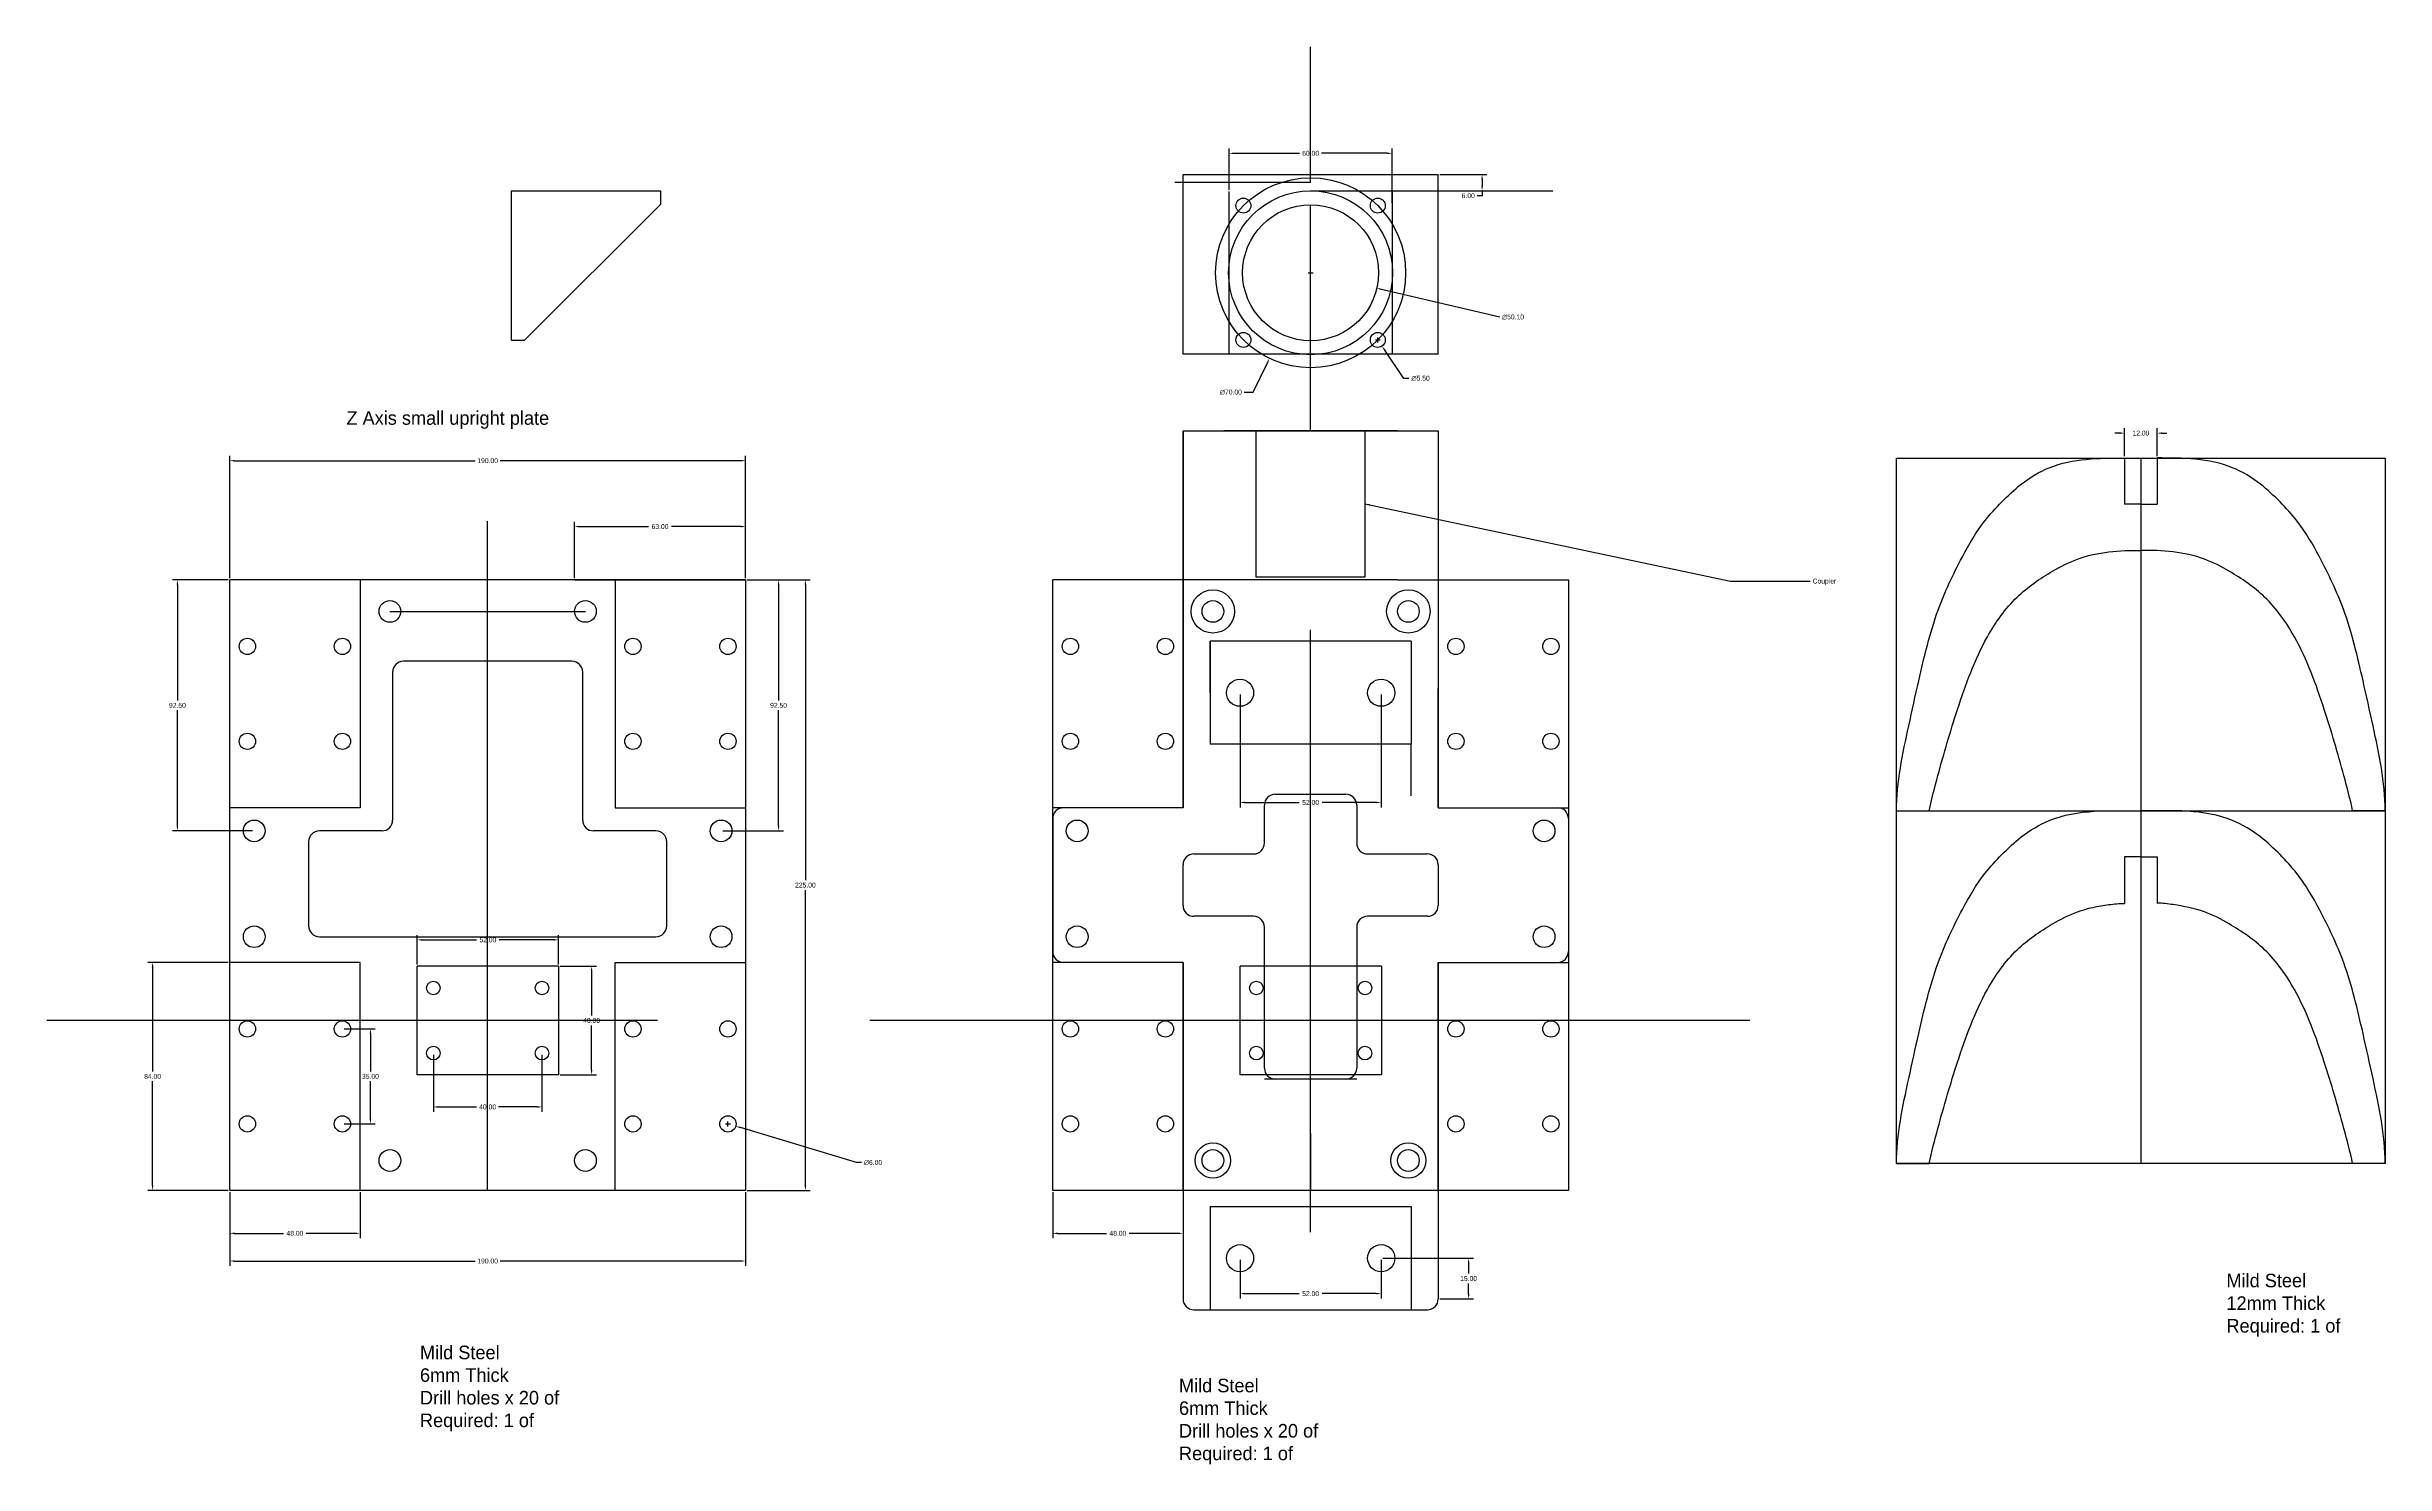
# Model space of a CAD drawing. Header units: inches. Extents: x -932 to -71, y -368 to 154.
import ezdxf

# ---------------------------------------------------------------- set-up
doc = ezdxf.new("R2010")
doc.units = ezdxf.units.IN
doc.header["$MEASUREMENT"] = 0
doc.dimstyles.get("Standard").update_dxf_attribs({"dimscale": 10, "dimtxt": 0.18, "dimasz": 0.18, "dimexe": 0.18, "dimexo": 0.0625, "dimgap": 0.09, "dimtad": 0, "dimtih": 1, "dimtoh": 1, "dimzin": 0, "dimdsep": 46, "dimtxsty": 'Standard', "dimcen": 0.09, "dimadec": 0, "dimazin": 0, "dimtfac": 1, "dimtofl": 0, "dimtmove": 0, "dimatfit": 3, "dimfxl": 1, "dimtolj": 1, "dimtzin": 0, "dimarcsym": 0})

# ---------------------------------------------------------------- blocks, each defined once
blk = doc.blocks.new('*D1')
at = {"color": 0, "lineweight": -2}
for p, q in [((-561.69, -267.9), (-561.69, -284.92)), ((-513.69, -267.9), (-513.69, -284.92)), ((-559.89, -283.12), (-541.89, -283.12)), ((-515.49, -283.12), (-533.49, -283.12))]:
    blk.add_line(p, q, dxfattribs=at)
at = {"color": 0}
for points in [[(-559.89, -282.82), (-559.89, -283.42), (-561.69, -283.12)], [(-515.49, -282.82), (-515.49, -283.42), (-513.69, -283.12)]]:
    blk.add_solid(points, dxfattribs=at)
at = {"layer": 'Defpoints', "color": 0}
for p in [(-561.69, -267.28), (-513.69, -267.28), (-561.69, -283.12)]:
    blk.add_point(p, dxfattribs=at)
at = {"color": 0, "insert": (-537.69, -283.12), "char_height": 1.8, "attachment_point": 5}
blk.add_mtext('\\A1;48.00', dxfattribs=at)
blk = doc.blocks.new('*D2')
at = {"color": 0, "lineweight": -2}
for p, q in [((-440.06, -292.28), (-406.68, -292.28)), ((-408.48, -294.08), (-408.48, -297.98)), ((-419.06, -307.28), (-406.68, -307.28)), ((-408.48, -305.48), (-408.48, -301.58))]:
    blk.add_line(p, q, dxfattribs=at)
at = {"color": 0}
for points in [[(-408.78, -294.08), (-408.18, -294.08), (-408.48, -292.28)], [(-408.78, -305.48), (-408.18, -305.48), (-408.48, -307.28)]]:
    blk.add_solid(points, dxfattribs=at)
at = {"layer": 'Defpoints', "color": 0}
for p in [(-440.69, -292.28), (-419.69, -307.28), (-408.48, -307.28)]:
    blk.add_point(p, dxfattribs=at)
at = {"color": 0, "insert": (-408.48, -299.78), "char_height": 1.8, "attachment_point": 5}
blk.add_mtext('\\A1;15.00', dxfattribs=at)
blk = doc.blocks.new('*D4')
at = {"color": 0, "lineweight": -2}
for p, q in [((-467.59, 70.93), (-465.79, 70.93)), ((-466.69, 70.03), (-466.69, 71.83)), ((-487.83, 26.89), (-482.62, 37.75)), ((-491.13, 26.89), (-487.83, 26.89))]:
    blk.add_line(p, q, dxfattribs=at)
at = {"color": 0}
blk.add_solid([(-482.89, 37.88), (-482.35, 37.62), (-481.84, 39.38)], dxfattribs=at)
at = {"layer": 'Defpoints', "color": 0}
for p in [(-451.54, 102.48), (-481.84, 39.38)]:
    blk.add_point(p, dxfattribs=at)
at = {"color": 0, "insert": (-496.08, 26.89), "char_height": 1.8, "attachment_point": 5}
blk.add_mtext('\\A1;∅70.00', dxfattribs=at)
blk = doc.blocks.new('*D5')
at = {"color": 0, "lineweight": -2}
for p, q in [((-442.84, 46.18), (-441.04, 46.18)), ((-441.94, 45.28), (-441.94, 47.08)), ((-432.33, 32.01), (-439.39, 42.41)), ((-430.53, 32.01), (-432.33, 32.01))]:
    blk.add_line(p, q, dxfattribs=at)
at = {"color": 0}
blk.add_solid([(-439.14, 42.58), (-439.63, 42.25), (-440.4, 43.9)], dxfattribs=at)
at = {"layer": 'Defpoints', "color": 0}
for p in [(-443.48, 48.46), (-440.4, 43.9)]:
    blk.add_point(p, dxfattribs=at)
at = {"color": 0, "insert": (-426.18, 32.01), "char_height": 1.8, "attachment_point": 5}
blk.add_mtext('\\A1;∅5.50', dxfattribs=at)
blk = doc.blocks.new('*D6')
at = {"color": 0, "lineweight": -2}
for p, q in [((-467.59, 70.93), (-465.79, 70.93)), ((-466.69, 70.03), (-466.69, 71.83)), ((-396.96, 54.58), (-440.55, 64.8))]:
    blk.add_line(p, q, dxfattribs=at)
at = {"color": 0}
blk.add_solid([(-440.48, 65.09), (-440.62, 64.51), (-442.3, 65.21)], dxfattribs=at)
at = {"layer": 'Defpoints', "color": 0}
for p in [(-491.08, 76.65), (-442.3, 65.21)]:
    blk.add_point(p, dxfattribs=at)
at = {"color": 0, "insert": (-392.16, 54.58), "char_height": 1.8, "attachment_point": 5}
blk.add_mtext('\\A1;∅50.10', dxfattribs=at)
blk = doc.blocks.new('*D3')
at = {"color": 0, "lineweight": -2}
for p, q in [((-496.69, 101.55), (-496.69, 116.75)), ((-494.89, 114.95), (-470.74, 114.95)), ((-438.49, 114.95), (-462.64, 114.95)), ((-436.69, 96.55), (-436.69, 116.75))]:
    blk.add_line(p, q, dxfattribs=at)
at = {"color": 0}
for points in [[(-494.89, 115.25), (-494.89, 114.65), (-496.69, 114.95)], [(-438.49, 115.25), (-438.49, 114.65), (-436.69, 114.95)]]:
    blk.add_solid(points, dxfattribs=at)
at = {"layer": 'Defpoints', "color": 0}
for p in [(-496.69, 114.95), (-496.69, 100.93), (-436.69, 95.93)]:
    blk.add_point(p, dxfattribs=at)
at = {"color": 0, "insert": (-466.69, 114.95), "char_height": 1.8, "attachment_point": 5}
blk.add_mtext('\\A1;60.00', dxfattribs=at)
blk = doc.blocks.new('*D9')
at = {"color": 0, "lineweight": -2}
for p, q in [((-419.06, 107.13), (-401.73, 107.13)), ((-403.53, 105.33), (-403.53, 102.93)), ((-419.06, 101.13), (-401.73, 101.13)), ((-403.53, 99.33), (-405.33, 99.33)), ((-403.53, 101.13), (-403.53, 99.33))]:
    blk.add_line(p, q, dxfattribs=at)
at = {"color": 0}
for points in [[(-403.83, 105.33), (-403.23, 105.33), (-403.53, 107.13)], [(-403.83, 102.93), (-403.23, 102.93), (-403.53, 101.13)]]:
    blk.add_solid(points, dxfattribs=at)
at = {"layer": 'Defpoints', "color": 0}
for p in [(-419.69, 107.13), (-419.69, 101.13), (-403.53, 101.13)]:
    blk.add_point(p, dxfattribs=at)
at = {"color": 0, "insert": (-408.63, 99.33), "char_height": 1.8, "attachment_point": 5}
blk.add_mtext('\\A1;6.00', dxfattribs=at)
blk = doc.blocks.new('*D10')
at = {"color": 0, "lineweight": -2}
for p, q in [((-865.46, -183.28), (-895.06, -183.28)), ((-893.26, -185.08), (-893.26, -223.48)), ((-893.26, -265.48), (-893.26, -227.08)), ((-865.46, -267.28), (-895.06, -267.28))]:
    blk.add_line(p, q, dxfattribs=at)
at = {"color": 0}
for points in [[(-893.56, -185.08), (-892.96, -185.08), (-893.26, -183.28)], [(-893.56, -265.48), (-892.96, -265.48), (-893.26, -267.28)]]:
    blk.add_solid(points, dxfattribs=at)
at = {"layer": 'Defpoints', "color": 0}
for p in [(-893.26, -183.28), (-864.84, -183.28), (-864.84, -267.28)]:
    blk.add_point(p, dxfattribs=at)
at = {"color": 0, "insert": (-893.26, -225.28), "char_height": 1.8, "attachment_point": 5}
blk.add_mtext('\\A1;84.00', dxfattribs=at)
blk = doc.blocks.new('*D11')
at = {"color": 0, "lineweight": -2}
for p, q in [((-864.84, -267.9), (-864.84, -284.92)), ((-816.84, -267.9), (-816.84, -284.92)), ((-863.04, -283.12), (-845.04, -283.12)), ((-818.64, -283.12), (-836.64, -283.12))]:
    blk.add_line(p, q, dxfattribs=at)
at = {"color": 0}
for points in [[(-863.04, -282.82), (-863.04, -283.42), (-864.84, -283.12)], [(-818.64, -282.82), (-818.64, -283.42), (-816.84, -283.12)]]:
    blk.add_solid(points, dxfattribs=at)
at = {"layer": 'Defpoints', "color": 0}
for p in [(-864.84, -267.28), (-816.84, -267.28), (-864.84, -283.12)]:
    blk.add_point(p, dxfattribs=at)
at = {"color": 0, "insert": (-840.84, -283.12), "char_height": 1.8, "attachment_point": 5}
blk.add_mtext('\\A1;48.00', dxfattribs=at)
blk = doc.blocks.new('*D13')
at = {"color": 0, "lineweight": -2}
for p, q in [((-822.71, -207.78), (-811.22, -207.78)), ((-813.02, -209.58), (-813.02, -223.48)), ((-813.02, -240.98), (-813.02, -227.08)), ((-822.71, -242.78), (-811.22, -242.78))]:
    blk.add_line(p, q, dxfattribs=at)
at = {"color": 0}
for points in [[(-813.32, -209.58), (-812.72, -209.58), (-813.02, -207.78)], [(-813.32, -240.98), (-812.72, -240.98), (-813.02, -242.78)]]:
    blk.add_solid(points, dxfattribs=at)
at = {"layer": 'Defpoints', "color": 0}
for p in [(-823.34, -207.78), (-813.02, -207.78), (-823.34, -242.78)]:
    blk.add_point(p, dxfattribs=at)
at = {"color": 0, "insert": (-813.02, -225.28), "char_height": 1.8, "attachment_point": 5}
blk.add_mtext('\\A1;35.00', dxfattribs=at)
blk = doc.blocks.new('*D14')
at = {"color": 0, "lineweight": -2}
for p, q in [((-674.21, -42.28), (-650.99, -42.28)), ((-652.79, -44.08), (-652.79, -152.98)), ((-652.79, -265.48), (-652.79, -156.58)), ((-674.21, -267.28), (-650.99, -267.28))]:
    blk.add_line(p, q, dxfattribs=at)
at = {"color": 0}
for points in [[(-653.09, -44.08), (-652.49, -44.08), (-652.79, -42.28)], [(-653.09, -265.48), (-652.49, -265.48), (-652.79, -267.28)]]:
    blk.add_solid(points, dxfattribs=at)
at = {"layer": 'Defpoints', "color": 0}
for p in [(-674.84, -42.28), (-652.79, -42.28), (-674.84, -267.28)]:
    blk.add_point(p, dxfattribs=at)
at = {"color": 0, "insert": (-652.79, -154.78), "char_height": 1.8, "attachment_point": 5}
blk.add_mtext('\\A1;225.00', dxfattribs=at)
blk = doc.blocks.new('*D15')
at = {"color": 0, "lineweight": -2}
for p, q in [((-737.84, -41.65), (-737.84, -20.82)), ((-736.04, -22.62), (-710.54, -22.62)), ((-676.64, -22.62), (-702.14, -22.62)), ((-674.84, -41.65), (-674.84, -20.82))]:
    blk.add_line(p, q, dxfattribs=at)
at = {"color": 0}
for points in [[(-736.04, -22.32), (-736.04, -22.92), (-737.84, -22.62)], [(-676.64, -22.32), (-676.64, -22.92), (-674.84, -22.62)]]:
    blk.add_solid(points, dxfattribs=at)
at = {"layer": 'Defpoints', "color": 0}
for p in [(-737.84, -22.62), (-737.84, -42.28), (-674.84, -42.28)]:
    blk.add_point(p, dxfattribs=at)
at = {"color": 0, "insert": (-706.34, -22.62), "char_height": 1.8, "attachment_point": 5}
blk.add_mtext('\\A1;63.00', dxfattribs=at)
blk = doc.blocks.new('*D16')
at = {"color": 0, "lineweight": -2}
for p, q in [((-682.24, -242.78), (-680.44, -242.78)), ((-681.34, -243.68), (-681.34, -241.88)), ((-633.91, -257.04), (-676.74, -244.16)), ((-632.11, -257.04), (-633.91, -257.04))]:
    blk.add_line(p, q, dxfattribs=at)
at = {"color": 0}
blk.add_solid([(-676.65, -243.87), (-676.83, -244.45), (-678.46, -243.64)], dxfattribs=at)
at = {"layer": 'Defpoints', "color": 0}
for p in [(-684.21, -241.91), (-678.46, -243.64)]:
    blk.add_point(p, dxfattribs=at)
at = {"color": 0, "insert": (-627.91, -257.04), "char_height": 1.8, "attachment_point": 5}
blk.add_mtext('\\A1;∅6.00', dxfattribs=at)
blk = doc.blocks.new('*D17')
at = {"color": 0, "lineweight": -2}
for p, q in [((-743.12, -184.68), (-729.75, -184.68)), ((-731.55, -186.48), (-731.55, -202.88)), ((-731.55, -222.88), (-731.55, -206.48)), ((-743.12, -224.68), (-729.75, -224.68))]:
    blk.add_line(p, q, dxfattribs=at)
at = {"color": 0}
for points in [[(-731.85, -186.48), (-731.25, -186.48), (-731.55, -184.68)], [(-731.85, -222.88), (-731.25, -222.88), (-731.55, -224.68)]]:
    blk.add_solid(points, dxfattribs=at)
at = {"layer": 'Defpoints', "color": 0}
for p in [(-743.75, -184.68), (-743.75, -224.68), (-731.55, -224.68)]:
    blk.add_point(p, dxfattribs=at)
at = {"color": 0, "insert": (-731.55, -204.68), "char_height": 1.8, "attachment_point": 5}
blk.add_mtext('\\A1;40.00', dxfattribs=at)
blk = doc.blocks.new('*D18')
at = {"color": 0, "lineweight": -2}
for p, q in [((-795.75, -184.06), (-795.75, -173.16)), ((-793.95, -174.96), (-773.95, -174.96)), ((-745.55, -174.96), (-765.55, -174.96)), ((-743.75, -184.06), (-743.75, -173.16))]:
    blk.add_line(p, q, dxfattribs=at)
at = {"color": 0}
for points in [[(-793.95, -174.66), (-793.95, -175.26), (-795.75, -174.96)], [(-745.55, -174.66), (-745.55, -175.26), (-743.75, -174.96)]]:
    blk.add_solid(points, dxfattribs=at)
at = {"layer": 'Defpoints', "color": 0}
for p in [(-795.75, -174.96), (-795.75, -184.68), (-743.75, -184.68)]:
    blk.add_point(p, dxfattribs=at)
at = {"color": 0, "insert": (-769.75, -174.96), "char_height": 1.8, "attachment_point": 5}
blk.add_mtext('\\A1;52.00', dxfattribs=at)
blk = doc.blocks.new('*D19')
at = {"color": 0, "lineweight": -2}
for p, q in [((-864.84, -41.65), (-864.84, 3.46)), ((-863.04, 1.66), (-774.49, 1.66)), ((-676.64, 1.66), (-765.19, 1.66)), ((-674.84, -41.03), (-674.84, 3.46))]:
    blk.add_line(p, q, dxfattribs=at)
at = {"color": 0}
for points in [[(-863.04, 1.96), (-863.04, 1.36), (-864.84, 1.66)], [(-676.64, 1.96), (-676.64, 1.36), (-674.84, 1.66)]]:
    blk.add_solid(points, dxfattribs=at)
at = {"layer": 'Defpoints', "color": 0}
for p in [(-864.84, 1.66), (-864.84, -42.28), (-674.84, -41.65)]:
    blk.add_point(p, dxfattribs=at)
at = {"color": 0, "insert": (-769.84, 1.66), "char_height": 1.8, "attachment_point": 5}
blk.add_mtext('\\A1;190.00', dxfattribs=at)
blk = doc.blocks.new('*D20')
at = {"color": 0, "lineweight": -2}
for p, q in [((-864.84, -267.9), (-864.84, -295.13)), ((-674.84, -267.9), (-674.84, -295.13)), ((-863.04, -293.33), (-774.49, -293.33)), ((-676.64, -293.33), (-765.19, -293.33))]:
    blk.add_line(p, q, dxfattribs=at)
at = {"color": 0}
for points in [[(-863.04, -293.03), (-863.04, -293.63), (-864.84, -293.33)], [(-676.64, -293.03), (-676.64, -293.63), (-674.84, -293.33)]]:
    blk.add_solid(points, dxfattribs=at)
at = {"layer": 'Defpoints', "color": 0}
for p in [(-864.84, -267.28), (-674.84, -267.28), (-674.84, -293.33)]:
    blk.add_point(p, dxfattribs=at)
at = {"color": 0, "insert": (-769.84, -293.33), "char_height": 1.8, "attachment_point": 5}
blk.add_mtext('\\A1;190.00', dxfattribs=at)
blk = doc.blocks.new('*D21')
at = {"color": 0, "lineweight": -2}
for p, q in [((-789.84, -217.31), (-789.84, -238.33)), ((-749.84, -217.31), (-749.84, -238.33)), ((-788.04, -236.53), (-773.89, -236.53)), ((-751.64, -236.53), (-765.79, -236.53))]:
    blk.add_line(p, q, dxfattribs=at)
at = {"color": 0}
for points in [[(-788.04, -236.23), (-788.04, -236.83), (-789.84, -236.53)], [(-751.64, -236.23), (-751.64, -236.83), (-749.84, -236.53)]]:
    blk.add_solid(points, dxfattribs=at)
at = {"layer": 'Defpoints', "color": 0}
for p in [(-789.84, -216.68), (-749.84, -216.68), (-749.84, -236.53)]:
    blk.add_point(p, dxfattribs=at)
at = {"color": 0, "insert": (-769.84, -236.53), "char_height": 1.8, "attachment_point": 5}
blk.add_mtext('\\A1;40.00', dxfattribs=at)
blk = doc.blocks.new('*D26')
at = {"color": 0, "lineweight": -2}
for p, q in [((-168.64, 11.82), (-170.44, 11.82)), ((-166.84, 3.28), (-166.84, 13.62)), ((-154.84, 3.28), (-154.84, 13.62)), ((-153.04, 11.82), (-151.24, 11.82))]:
    blk.add_line(p, q, dxfattribs=at)
at = {"color": 0}
for points in [[(-168.64, 12.12), (-168.64, 11.52), (-166.84, 11.82)], [(-153.04, 12.12), (-153.04, 11.52), (-154.84, 11.82)]]:
    blk.add_solid(points, dxfattribs=at)
at = {"layer": 'Defpoints', "color": 0}
for p in [(-154.84, 11.82), (-166.84, 2.66), (-154.84, 2.66)]:
    blk.add_point(p, dxfattribs=at)
at = {"color": 0, "insert": (-160.84, 11.82), "char_height": 1.8, "attachment_point": 5}
blk.add_mtext('\\A1;12.00', dxfattribs=at)
blk = doc.blocks.new('*D28')
at = {"color": 0, "lineweight": -2}
for p, q in [((-865.46, -42.28), (-885.92, -42.28)), ((-884.12, -44.08), (-884.12, -86.73)), ((-884.12, -132.98), (-884.12, -90.33)), ((-856.46, -134.78), (-885.92, -134.78))]:
    blk.add_line(p, q, dxfattribs=at)
at = {"color": 0}
for points in [[(-884.42, -44.08), (-883.82, -44.08), (-884.12, -42.28)], [(-884.42, -132.98), (-883.82, -132.98), (-884.12, -134.78)]]:
    blk.add_solid(points, dxfattribs=at)
at = {"layer": 'Defpoints', "color": 0}
for p in [(-864.84, -42.28), (-884.12, -134.78), (-855.84, -134.78)]:
    blk.add_point(p, dxfattribs=at)
at = {"color": 0, "insert": (-884.12, -88.53), "char_height": 1.8, "attachment_point": 5}
blk.add_mtext('\\A1;92.50', dxfattribs=at)
blk = doc.blocks.new('*D29')
at = {"color": 0, "lineweight": -2}
for p, q in [((-674.21, -42.28), (-660.88, -42.28)), ((-662.68, -44.08), (-662.68, -86.73)), ((-662.68, -132.98), (-662.68, -90.33)), ((-683.21, -134.78), (-660.88, -134.78))]:
    blk.add_line(p, q, dxfattribs=at)
at = {"color": 0}
for points in [[(-662.98, -44.08), (-662.38, -44.08), (-662.68, -42.28)], [(-662.98, -132.98), (-662.38, -132.98), (-662.68, -134.78)]]:
    blk.add_solid(points, dxfattribs=at)
at = {"layer": 'Defpoints', "color": 0}
for p in [(-674.84, -42.28), (-683.83, -134.78), (-662.68, -134.78)]:
    blk.add_point(p, dxfattribs=at)
at = {"color": 0, "insert": (-662.68, -88.53), "char_height": 1.8, "attachment_point": 5}
blk.add_mtext('\\A1;92.50', dxfattribs=at)
blk = doc.blocks.new('*D34')
at = {"color": 0, "lineweight": -2}
for p, q in [((-492.69, -84.5), (-492.69, -126.11)), ((-440.69, -84.5), (-440.69, -126.11)), ((-490.89, -124.31), (-470.89, -124.31)), ((-442.49, -124.31), (-462.49, -124.31))]:
    blk.add_line(p, q, dxfattribs=at)
at = {"color": 0}
for points in [[(-490.89, -124.01), (-490.89, -124.61), (-492.69, -124.31)], [(-442.49, -124.01), (-442.49, -124.61), (-440.69, -124.31)]]:
    blk.add_solid(points, dxfattribs=at)
at = {"layer": 'Defpoints', "color": 0}
for p in [(-492.69, -83.88), (-440.69, -83.88), (-440.69, -124.31)]:
    blk.add_point(p, dxfattribs=at)
at = {"color": 0, "insert": (-466.69, -124.31), "char_height": 1.8, "attachment_point": 5}
blk.add_mtext('\\A1;52.00', dxfattribs=at)
blk = doc.blocks.new('*D35')
at = {"color": 0, "lineweight": -2}
for p, q in [((-492.69, -292.9), (-492.69, -307.14)), ((-440.69, -292.9), (-440.69, -307.14)), ((-490.89, -305.34), (-470.89, -305.34)), ((-442.49, -305.34), (-462.49, -305.34))]:
    blk.add_line(p, q, dxfattribs=at)
at = {"color": 0}
for points in [[(-490.89, -305.04), (-490.89, -305.64), (-492.69, -305.34)], [(-442.49, -305.04), (-442.49, -305.64), (-440.69, -305.34)]]:
    blk.add_solid(points, dxfattribs=at)
at = {"layer": 'Defpoints', "color": 0}
for p in [(-492.69, -292.28), (-440.69, -292.28), (-440.69, -305.34)]:
    blk.add_point(p, dxfattribs=at)
at = {"color": 0, "insert": (-466.69, -305.34), "char_height": 1.8, "attachment_point": 5}
blk.add_mtext('\\A1;52.00', dxfattribs=at)

msp = doc.modelspace()

# ---------------------------------------------------------------- linework, layer by layer
at = {"color": 5}
for p, q in [((-466.69, 104.228), (-466.69, 154.228)), ((-466.69, 104.228), (-516.69, 104.228)), ((-496.69, 40.928), (-496.69, 100.928)), ((-466.69, 101.128), (-377.44, 101.128)), ((-466.69, 45.878), (-466.69, 95.978)), ((-436.69, 100.928), (-436.69, 40.928)), ((-466.69, 12.724), (-466.69, 70.075)), ((-513.69, 12.724), (-513.69, -126.276)), ((-434.69, 12.724), (-498.69, 12.724)), ((-419.69, 12.724), (-419.69, -126.276)), ((-250.844, 2.612), (-70.844, 2.612)), ((-250.844, -127.388), (-250.844, 2.612)), ((-160.844, 2.612), (-160.844, -127.388)), ((-70.844, 2.612), (-70.844, -127.388)), ((-769.837, -267.276), (-769.837, -20.666)), ((-816.837, -42.276), (-816.837, -126.276)), ((-722.837, -42.276), (-722.837, -126.276)), ((-561.69, -267.276), (-561.69, -42.276)), ((-434.69, -42.276), (-561.69, -42.276)), ((-434.69, -42.276), (-371.69, -42.276)), ((-371.69, -42.276), (-371.69, -267.276)), ((-805.834, -53.879), (-733.834, -53.879)), ((-429.69, -64.879), (-503.69, -64.879)), ((-503.69, -83.879), (-503.69, -64.879)), ((-503.69, -64.879), (-503.69, -102.879)), ((-466.69, -282.719), (-466.69, -60.723)), ((-429.69, -64.879), (-429.69, -102.879)), ((-503.69, -83.879), (-503.69, -102.879)), ((-429.69, -102.879), (-503.69, -102.879)), ((-429.69, -121.879), (-429.69, -102.879)), ((-816.837, -126.276), (-864.837, -126.276)), ((-722.837, -126.276), (-674.837, -126.276)), ((-513.69, -126.276), (-561.69, -126.276)), ((-419.69, -126.276), (-371.69, -126.276)), ((-250.844, -127.388), (-70.844, -127.388)), ((-250.844, -257.388), (-250.844, -127.388)), ((-160.844, -127.388), (-160.844, -257.388)), ((-70.844, -127.388), (-70.844, -257.388)), ((-816.837, -183.276), (-864.837, -183.276)), ((-816.837, -267.276), (-816.837, -183.276)), ((-743.746, -184.685), (-795.746, -184.685)), ((-795.746, -224.685), (-795.746, -184.685)), ((-743.746, -184.685), (-743.746, -224.685)), ((-722.837, -267.276), (-722.837, -183.276)), ((-722.837, -183.276), (-674.837, -183.276)), ((-513.69, -183.276), (-561.69, -183.276)), ((-513.69, -267.276), (-513.69, -183.276)), ((-440.598, -184.685), (-492.598, -184.685)), ((-492.598, -224.685), (-492.598, -184.685)), ((-440.598, -184.685), (-440.598, -224.685)), ((-419.69, -267.276), (-419.69, -183.276)), ((-419.69, -183.276), (-371.69, -183.276)), ((-707.246, -204.685), (-932.246, -204.685)), ((-304.899, -204.685), (-629.098, -204.685)), ((-743.746, -224.685), (-795.746, -224.685)), ((-440.598, -224.685), (-492.598, -224.685)), ((-449.69, -226.276), (-483.69, -226.276)), ((-466.69, -246.276), (-466.69, -267.276)), ((-70.844, -257.388), (-250.844, -257.388)), ((-371.69, -267.276), (-561.69, -267.276)), ((-503.69, -273.276), (-429.69, -273.276)), ((-503.69, -273.276), (-503.69, -311.276)), ((-429.69, -273.276), (-429.69, -311.276)), ((-503.69, -291.666), (-503.69, -310.666)), ((-429.69, -291.666), (-429.69, -310.666)), ((-503.69, -311.276), (-429.69, -311.276))]:
    msp.add_line(p, q, dxfattribs=at)
for p, q in [((-513.69, 40.928), (-513.69, 107.128)), ((-513.69, 107.128), (-419.69, 107.128)), ((-419.69, 40.928), (-419.69, 107.128)), ((-761.226, 101.128), (-706.226, 101.128)), ((-761.226, 101.128), (-761.226, 46.128)), ((-756.226, 46.128), (-706.226, 96.128)), ((-706.226, 101.128), (-706.226, 96.128)), ((-761.226, 46.128), (-756.226, 46.128)), ((-496.69, 40.928), (-513.69, 40.928)), ((-436.69, 40.928), (-496.69, 40.928)), ((-419.69, 40.928), (-436.69, 40.928)), ((-513.69, -126.276), (-513.69, 12.724)), ((-513.69, 12.724), (-419.69, 12.724)), ((-513.69, 12.724), (-419.69, 12.724)), ((-419.69, 12.724), (-419.69, -126.276)), ((-166.844, 2.659), (-166.844, -14.388)), ((-154.845, 2.659), (-154.844, -14.388)), ((-160.844, -14.388), (-166.844, -14.388)), ((-160.844, -14.388), (-154.844, -14.388)), ((-864.837, -267.276), (-864.837, -42.276)), ((-674.837, -42.276), (-864.837, -42.276)), ((-737.837, -42.276), (-674.837, -42.276)), ((-674.837, -42.276), (-674.837, -267.276)), ((-804.837, -76.276), (-804.837, -130.776)), ((-738.837, -72.276), (-800.837, -72.276)), ((-734.837, -130.776), (-734.837, -76.276)), ((-513.69, -126.276), (-513.69, -82.276)), ((-419.69, -126.276), (-419.69, -82.276)), ((-513.69, -126.276), (-557.69, -126.276)), ((-483.69, -139.276), (-483.69, -125.276)), ((-479.69, -121.276), (-453.69, -121.276)), ((-449.69, -125.276), (-449.69, -139.276)), ((-419.69, -126.276), (-375.69, -126.276)), ((-250.844, -127.388), (-238.844, -127.388)), ((-70.844, -127.388), (-82.844, -127.388)), ((-808.837, -134.776), (-831.837, -134.776)), ((-707.834, -134.776), (-730.837, -134.776)), ((-561.69, -130.276), (-561.69, -179.276)), ((-371.69, -130.276), (-371.69, -179.276)), ((-835.837, -138.776), (-835.837, -169.776)), ((-703.834, -169.776), (-703.834, -138.776)), ((-509.69, -143.276), (-487.69, -143.276)), ((-445.69, -143.276), (-423.69, -143.276)), ((-160.844, -144.388), (-166.844, -144.388)), ((-166.844, -144.388), (-166.844, -161.508)), ((-160.844, -144.388), (-154.844, -144.388)), ((-154.844, -144.388), (-154.844, -161.508)), ((-513.69, -162.276), (-513.69, -147.276)), ((-419.69, -147.276), (-419.69, -162.276)), ((-487.69, -166.276), (-509.69, -166.276)), ((-483.69, -222.276), (-483.69, -170.276)), ((-449.69, -170.276), (-449.69, -222.276)), ((-423.69, -166.276), (-445.69, -166.276)), ((-831.837, -173.776), (-707.834, -173.776)), ((-513.69, -183.276), (-557.69, -183.276)), ((-513.69, -183.276), (-513.69, -307.276)), ((-419.69, -183.276), (-419.69, -267.276)), ((-419.69, -183.276), (-375.69, -183.276)), ((-453.69, -226.276), (-479.69, -226.276)), ((-250.844, -257.388), (-238.844, -257.388)), ((-70.844, -257.388), (-82.844, -257.388)), ((-674.837, -267.276), (-864.837, -267.276)), ((-419.69, -267.276), (-419.69, -307.276)), ((-509.69, -311.276), (-423.69, -311.276))]:
    msp.add_line(p, q)
at = {"color": 2}
for p, q in [((-486.69, 12.724), (-446.69, 12.724)), ((-486.69, -41.276), (-486.69, 12.724)), ((-446.69, 12.724), (-446.69, -41.276)), ((-446.69, -41.276), (-486.69, -41.276))]:
    msp.add_line(p, q, dxfattribs=at)
at = {"color": 5}
for centre, radius in [((-466.69, 70.928), 35), ((-466.69, 70.928), 30.2), ((-502.69, -53.879), 8), ((-430.69, -53.879), 8), ((-555.19, -66.776), 3), ((-520.19, -66.776), 3), ((-413.19, -66.776), 3), ((-378.19, -66.776), 3), ((-555.19, -101.776), 3), ((-520.19, -101.776), 3), ((-413.19, -101.776), 3), ((-378.19, -101.776), 3), ((-486.688, -192.685), 2.5), ((-446.688, -192.685), 2.5), ((-555.19, -207.776), 3), ((-520.19, -207.776), 3), ((-413.19, -207.776), 3), ((-378.19, -207.776), 3), ((-486.688, -216.685), 2.5), ((-446.688, -216.685), 2.5), ((-555.19, -242.776), 3), ((-520.19, -242.776), 3), ((-413.19, -242.776), 3), ((-378.19, -242.776), 3), ((-502.69, -256.276), 6.5), ((-430.69, -256.276), 6.5)]:
    msp.add_circle(centre, radius, dxfattribs=at)
for centre, radius in [((-491.438, 95.677), 2.75), ((-466.69, 70.928), 25.05), ((-441.941, 95.677), 2.75), ((-491.438, 46.18), 2.75), ((-441.941, 46.18), 2.75), ((-805.834, -53.879), 4), ((-733.834, -53.879), 4), ((-502.69, -53.879), 4), ((-430.69, -53.879), 4), ((-858.337, -66.776), 3), ((-823.337, -66.776), 3), ((-716.337, -66.776), 3), ((-681.337, -66.776), 3), ((-492.69, -83.879), 5), ((-440.69, -83.879), 5), ((-858.337, -101.776), 3), ((-823.337, -101.776), 3), ((-716.337, -101.776), 3), ((-681.337, -101.776), 3), ((-855.837, -134.776), 4), ((-683.834, -134.776), 4), ((-552.69, -134.776), 4), ((-380.687, -134.776), 4), ((-855.837, -173.776), 4), ((-683.834, -173.776), 4), ((-552.69, -173.776), 4), ((-380.687, -173.776), 4), ((-789.836, -192.685), 2.5), ((-749.836, -192.685), 2.5), ((-858.337, -207.776), 3), ((-823.337, -207.776), 3), ((-716.337, -207.776), 3), ((-681.337, -207.776), 3), ((-789.836, -216.685), 2.5), ((-749.836, -216.685), 2.5), ((-858.337, -242.776), 3), ((-823.337, -242.776), 3), ((-716.337, -242.776), 3), ((-681.337, -242.776), 3), ((-805.834, -256.276), 4), ((-733.834, -256.276), 4), ((-502.69, -256.276), 4), ((-430.69, -256.276), 4), ((-492.69, -292.276), 5), ((-440.69, -292.276), 5)]:
    msp.add_circle(centre, radius)
for centre, start, end in [((-800.837, -76.276), 90, 180), ((-738.837, -76.276), 0, 90), ((-557.69, -130.276), 90, 180), ((-479.69, -125.276), 90, 180), ((-453.69, -125.276), 0, 90), ((-375.69, -130.276), 0, 90), ((-831.837, -138.776), 90, 180), ((-808.837, -130.776), 270, 0), ((-730.837, -130.776), 180, 270), ((-707.834, -138.776), 0, 90), ((-509.69, -147.276), 90, 180), ((-487.69, -139.276), 270, 0), ((-445.69, -139.276), 180, 270), ((-423.69, -147.276), 0, 90), ((-509.69, -162.276), 180, 270), ((-423.69, -162.276), 270, 360), ((-831.837, -169.776), 180, 270), ((-707.834, -169.776), 270, 0), ((-487.69, -170.276), 360, 90), ((-445.69, -170.276), 90, 180), ((-557.69, -179.276), 180, 270), ((-375.69, -179.276), 270, 0), ((-479.69, -222.276), 180, 270), ((-453.69, -222.276), 270, 0), ((-509.69, -307.276), 180, 270), ((-423.69, -307.276), 270, 0)]:
    msp.add_arc(centre, 4, start, end)
for points, start_tangent, end_tangent in [([(-250.844, -127.388), (-246.35, -96.069), (-242.665, -79.442), (-235.541, -53.38), (-226.615, -33.819), (-218.342, -20.534), (-212.082, -13.542), (-204.929, -7.029), (-194.6, -0.924), (-166.844, 2.612)], (0, 1), (1, 0)), ([(-70.844, -127.388), (-75.338, -96.069), (-79.024, -79.442), (-86.148, -53.38), (-95.074, -33.819), (-103.347, -20.534), (-109.607, -13.542), (-116.76, -7.029), (-127.088, -0.924), (-154.845, 2.659)], (0, 1), (-1, 0)), ([(-238.844, -127.388), (-235.634, -114.418), (-228.385, -89.995), (-217.407, -63.296), (-206.43, -48.601), (-193.381, -39.08), (-184.221, -34.611), (-172.676, -31.97), (-160.844, -31.388)], (0.2042677, 0.9789151), (1, 0)), ([(-82.844, -127.388), (-86.055, -114.418), (-93.304, -89.995), (-104.282, -63.296), (-115.259, -48.601), (-128.308, -39.08), (-137.467, -34.611), (-149.013, -31.97), (-160.844, -31.388)], (-0.2042677, 0.9789151), (-1, 0)), ([(-250.844, -257.388), (-246.35, -226.069), (-242.665, -209.442), (-235.541, -183.38), (-226.615, -163.819), (-218.342, -150.534), (-212.082, -143.542), (-204.929, -137.029), (-194.6, -130.924), (-160.844, -127.388)], (0, 1), (1, 0)), ([(-70.844, -257.388), (-75.338, -226.069), (-79.024, -209.442), (-86.148, -183.38), (-95.074, -163.819), (-103.347, -150.534), (-109.607, -143.542), (-116.76, -137.029), (-127.088, -130.924), (-160.844, -127.388)], (0, 1), (-1, 0)), ([(-238.844, -257.388), (-235.634, -244.418), (-228.385, -219.995), (-217.407, -193.296), (-206.43, -178.601), (-193.381, -169.08), (-184.221, -164.611), (-172.676, -161.97), (-166.844, -161.508)], (0.2042677, 0.9789151), (1, 0)), ([(-82.844, -257.388), (-86.055, -244.418), (-93.304, -219.995), (-104.282, -193.296), (-115.259, -178.601), (-128.308, -169.08), (-137.467, -164.611), (-149.013, -161.97), (-154.844, -161.388)], (-0.2042677, 0.9789151), (-1, 0))]:
    msp.add_spline(points, degree=3, dxfattribs=dict(start_tangent=start_tangent, end_tangent=end_tangent))

# ---------------------------------------------------------------- texts
at = {"char_height": 5, "attachment_point": 1}
for s, insert, width in [('Z Axis small upright plate', (-821.863, 19.898), 252.67209), ('Mild Steel\\P12mm Thick\\PRequired: 1 of', (-129.338, -298.008), 112.92759), ('Mild Steel\\P6mm Thick\\PDrill holes x 20 of\\PRequired: 1 of', (-794.777, -324.525), 112.92759), ('Mild Steel\\P6mm Thick\\PDrill holes x 20 of\\PRequired: 1 of', (-515.186, -336.716), 112.92759)]:
    msp.add_mtext(s, dxfattribs=dict(at, insert=insert, width=width))
at = {"color": 5, "insert": (-281.763, -41.814), "char_height": 1.8, "width": 97.61103, "attachment_point": 1}
msp.add_mtext('\\A1;Coupler', dxfattribs=at)

# ---------------------------------------------------------------- dimensions: what is measured, and where the dimension line sits
at = {"color": 5}
for base, p1, p2, angle, picture, middle in [((-496.69, 114.952), (-436.69, 95.928), (-496.69, 100.928), 180, '*D3', (-466.69, 114.952)), ((-403.531, 101.128), (-419.69, 107.128), (-419.69, 101.128), 90, '*D9', (-408.631, 99.328)), ((-864.837, 1.656), (-674.837, -41.651), (-864.837, -42.276), 180, '*D19', (-769.837, 1.656)), ((-737.837, -22.622), (-674.837, -42.276), (-737.837, -42.276), 180, '*D15', (-706.337, -22.622)), ((-884.124, -134.776), (-864.837, -42.276), (-855.837, -134.776), 90, '*D28', (-884.124, -88.526)), ((-662.676, -134.776), (-674.837, -42.276), (-683.834, -134.776), 90, '*D29', (-662.676, -88.526)), ((-652.785, -42.276), (-674.837, -267.276), (-674.837, -42.276), 270, '*D14', (-652.785, -154.776)), ((-893.261, -183.276), (-864.837, -267.276), (-864.837, -183.276), 270, '*D10', (-893.261, -225.276)), ((-731.551, -224.685), (-743.746, -184.685), (-743.746, -224.685), 270, '*D17', (-731.551, -204.685)), ((-813.024, -207.776), (-823.337, -242.776), (-823.337, -207.776), 270, '*D13', (-813.024, -225.276)), ((-864.837, -283.116), (-816.837, -267.276), (-864.837, -267.276), 180, '*D11', (-840.837, -283.116)), ((-561.69, -283.116), (-513.69, -267.276), (-561.69, -267.276), 180, '*D1', (-537.69, -283.116)), ((-408.484, -307.276), (-440.69, -292.276), (-419.69, -307.276), 90, '*D2', (-408.484, -299.776))]:
    dim = msp.add_linear_dim(base=base, p1=p1, p2=p2, angle=angle, dimstyle='Standard', dxfattribs=at)
    dim.commit()
    dim.dimension.update_dxf_attribs({"geometry": picture, "text_midpoint": middle})
for p1, p2, picture, middle in [((-451.541, 102.48), (-481.838, 39.376), '*D4', (-496.083, 26.889)), ((-491.078, 76.648), (-442.301, 65.209), '*D6', (-396.961, 54.576)), ((-443.485, 48.455), (-440.397, 43.904), '*D5', (-426.176, 32.009)), ((-684.21, -241.913), (-678.464, -243.64), '*D16', (-627.907, -257.037))]:
    dim = msp.add_diameter_dim_2p(p1=p1, p2=p2, dimstyle='Standard', dxfattribs=at)
    dim.commit()
    dim.dimension.update_dxf_attribs({"geometry": picture, "text_midpoint": middle, "dimtype": 163})
for base, p1, p2, picture, middle in [((-154.845, 11.82), (-166.844, 2.659), (-154.845, 2.659), '*D26', (-160.844, 11.82)), ((-440.69, -124.307), (-492.69, -83.879), (-440.69, -83.879), '*D34', (-466.69, -124.307)), ((-795.746, -174.965), (-743.746, -184.685), (-795.746, -184.685), '*D18', (-769.746, -174.965)), ((-749.836, -236.532), (-789.836, -216.685), (-749.836, -216.685), '*D21', (-769.836, -236.532)), ((-674.837, -293.326), (-864.837, -267.276), (-674.837, -267.276), '*D20', (-769.837, -293.326)), ((-440.69, -305.342), (-492.69, -292.276), (-440.69, -292.276), '*D35', (-466.69, -305.342))]:
    dim = msp.add_linear_dim(base=base, p1=p1, p2=p2, dimstyle='Standard', dxfattribs=at)
    dim.commit()
    dim.dimension.update_dxf_attribs({"geometry": picture, "text_midpoint": middle})

# ---------------------------------------------------------------- leaders
at = {"color": 5, "annotation_type": 0, "has_hookline": 1, "hookline_direction": 0, "text_width": 11.1}
msp.add_leader([(-446.69, -14.276), (-312.015, -42.714), (-282.663, -42.714)], dimstyle='Standard', override={"dimgap": 0.09, "dimtad": 0}, dxfattribs=at)

doc.saveas('drawing.dxf')
